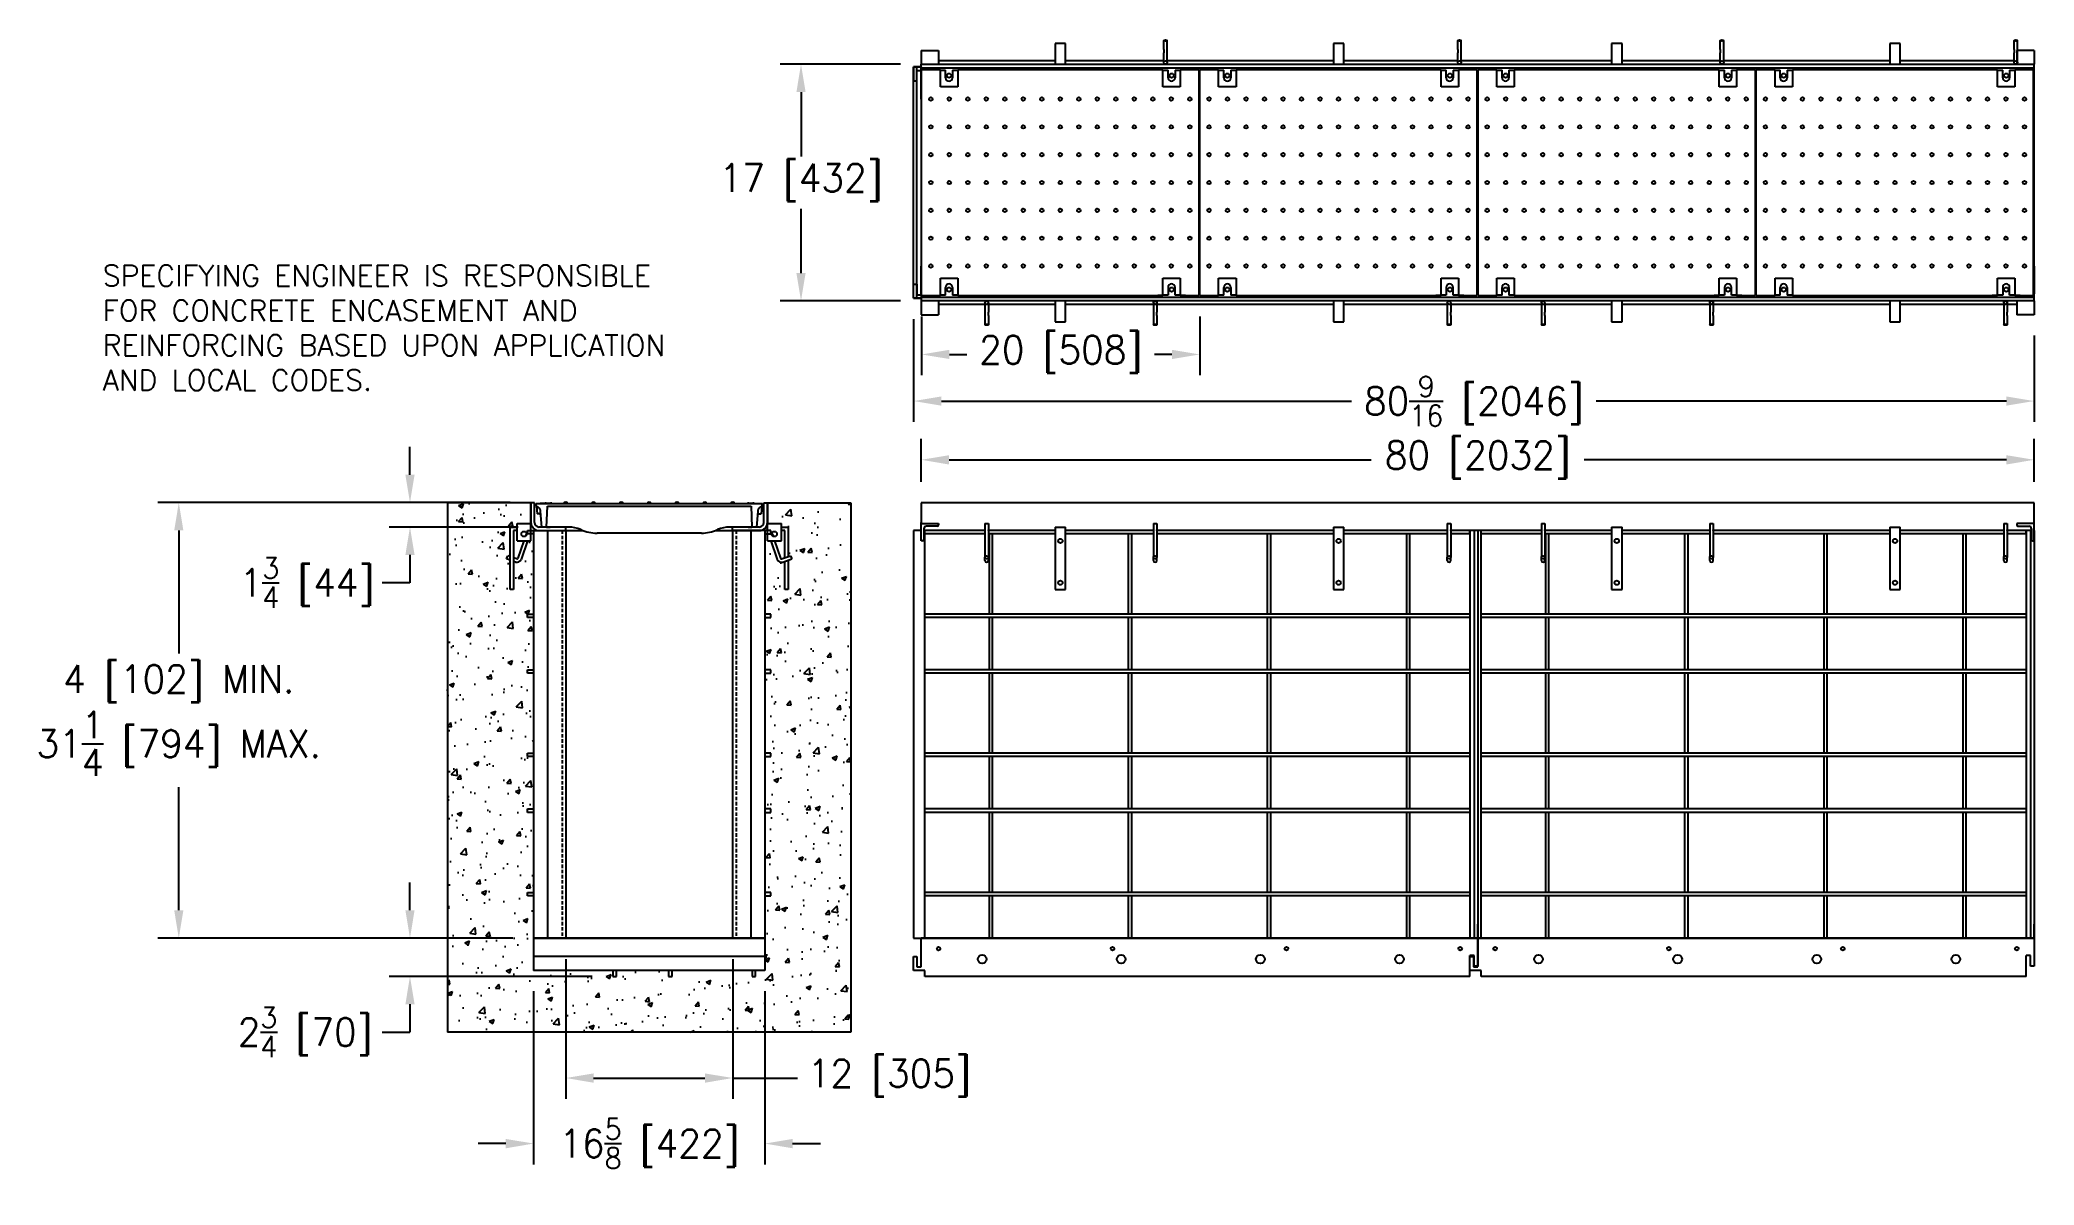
# Model space of a CAD drawing. Header units: inches. Extents: x 1 to 145, y 1 to 83.
import ezdxf

# ---------------------------------------------------------------- set-up
doc = ezdxf.new("R2010")
doc.units = ezdxf.units.IN
doc.header["$MEASUREMENT"] = 0
doc.linetypes.add('HIDDEN', pattern=[0.375, 0.25, -0.125])
for name, color, linetype in [('BASE', 132, 'Continuous'), ('FRAME', 5, 'Continuous'), ('SIDEWALL', 3, 'Continuous')]:
    doc.layers.add(name, color=color, linetype=linetype)
doc.layers.add('Grate', color=7, linetype='Continuous', lineweight=25)
doc.styles.add('Sales', font='romans.shx', dxfattribs={"width": 0.95})
doc.styles.add('ZURN', font='romans.shx')
doc.dimstyles.new('Sales Drawing', dxfattribs={"dimscale": 4, "dimtxt": 0.5, "dimasz": 0.5, "dimexe": 0.375, "dimexo": 0.375, "dimgap": 0.09, "dimtad": 0, "dimtih": 1, "dimtoh": 1, "dimdec": 4, "dimzin": 0, "dimdsep": 46, "dimlunit": 5, "dimtxsty": 'Sales', "dimcen": 0, "dimclrd": 256, "dimclre": 256, "dimclrt": 256, "dimadec": 0, "dimazin": 0, "dimtfac": 0.75, "dimtdec": 4, "dimtofl": 0, "dimtmove": 0, "dimatfit": 3, "dimfxl": 0, "dimtolj": 1, "dimtzin": 0, "dimlwd": -1, "dimlwe": -1, "dimarcsym": 0})

msp = doc.modelspace()

# ---------------------------------------------------------------- texts
at = {"color": 7, "insert": (5.89946, 66.94434), "char_height": 1.5, "attachment_point": 1, "style": 'ZURN'}
msp.add_mtext_dynamic_manual_height_columns('SPECIFYING ENGINEER IS RESPONSIBLE FOR CONCRETE ENCASEMENT AND REINFORCING BASED UPON APPLICATION AND LOCAL CODES.', width=46.0207605, gutter_width=0, heights=[10.21475], dxfattribs=at)

# ---------------------------------------------------------------- blocks, each defined once
blk = doc.blocks.new('*D3')
for p, q in [((35.19, 49.89), (9.87, 49.89)), ((11.37, 47.89), (11.37, 39.04)), ((11.37, 20.6), (11.37, 29.45)), ((35.38, 18.6), (9.87, 18.6))]:
    blk.add_line(p, q)
for points in [[(11.04, 47.89), (11.7, 47.89), (11.37, 49.89)], [(11.04, 20.6), (11.7, 20.6), (11.37, 18.6)]]:
    blk.add_solid(points)
at = {"layer": 'Defpoints', "color": 0}
for p in [(36.69, 49.89), (11.37, 18.6), (36.88, 18.6)]:
    blk.add_point(p, dxfattribs=at)
at = {"insert": (11.37, 34.24), "char_height": 2, "attachment_point": 5, "style": 'Sales'}
blk.add_mtext('\\A1;4 [102] MIN.\\P31{\\H0.9625x;\\S1/4;} [794] MAX.', dxfattribs=at)
blk = doc.blocks.new('*D4')
for p, q in [((27.99, 20.6), (27.99, 22.6)), ((35.38, 18.6), (26.49, 18.6)), ((41.08, 15.85), (26.49, 15.85)), ((27.99, 13.85), (27.99, 11.85)), ((25.99, 11.85), (27.99, 11.85))]:
    blk.add_line(p, q)
for points in [[(27.66, 20.6), (28.32, 20.6), (27.99, 18.6)], [(27.66, 13.85), (28.32, 13.85), (27.99, 15.85)]]:
    blk.add_solid(points)
at = {"layer": 'Defpoints', "color": 0}
for p in [(36.88, 18.6), (27.99, 15.85), (42.58, 15.85)]:
    blk.add_point(p, dxfattribs=at)
at = {"insert": (20.45, 11.85), "char_height": 2, "attachment_point": 5, "style": 'Sales'}
blk.add_mtext('\\A1;2{\\H0.750000x;\\S3/4;} [70]', dxfattribs=at)
blk = doc.blocks.new('*D5')
for p, q in [((39.19, 17.1), (39.19, 7.05)), ((51.19, 17.1), (51.19, 7.05)), ((41.19, 8.55), (49.19, 8.55)), ((51.19, 8.55), (55.85, 8.55))]:
    blk.add_line(p, q)
for points in [[(41.19, 8.88), (41.19, 8.21), (39.19, 8.55)], [(49.19, 8.88), (49.19, 8.21), (51.19, 8.55)]]:
    blk.add_solid(points)
at = {"layer": 'Defpoints', "color": 0}
for p in [(39.19, 18.6), (51.19, 18.6), (39.19, 8.55)]:
    blk.add_point(p, dxfattribs=at)
at = {"insert": (62.45, 8.55), "char_height": 2, "attachment_point": 5, "style": 'Sales'}
blk.add_mtext('\\A1;12 [305]', dxfattribs=at)
blk = doc.blocks.new('*D6')
for p, q in [((36.88, 14.79), (36.88, 2.34)), ((53.5, 14.79), (53.5, 2.34)), ((34.88, 3.84), (32.88, 3.84)), ((55.5, 3.84), (57.5, 3.84))]:
    blk.add_line(p, q)
for points in [[(34.88, 4.17), (34.88, 3.5), (36.88, 3.84)], [(55.5, 4.17), (55.5, 3.5), (53.5, 3.84)]]:
    blk.add_solid(points)
at = {"layer": 'Defpoints', "color": 0}
for p in [(36.88, 16.29), (53.5, 16.29), (36.88, 3.84)]:
    blk.add_point(p, dxfattribs=at)
at = {"insert": (45.2, 3.84), "char_height": 2, "attachment_point": 5, "style": 'Sales'}
blk.add_mtext('\\A1;16{\\H0.750000x;\\S5/8;} [422]', dxfattribs=at)
blk = doc.blocks.new('*D7')
for p, q in [((27.99, 51.89), (27.99, 53.89)), ((35.19, 49.89), (26.49, 49.89)), ((35.77, 48.14), (26.49, 48.14)), ((27.99, 46.14), (27.99, 44.14)), ((27.99, 44.14), (25.99, 44.14))]:
    blk.add_line(p, q)
for points in [[(27.66, 51.89), (28.32, 51.89), (27.99, 49.89)], [(27.66, 46.14), (28.32, 46.14), (27.99, 48.14)]]:
    blk.add_solid(points)
at = {"layer": 'Defpoints', "color": 0}
for p in [(36.69, 49.89), (27.99, 48.14), (37.27, 48.14)]:
    blk.add_point(p, dxfattribs=at)
at = {"insert": (20.59, 44.14), "char_height": 2, "attachment_point": 5, "style": 'Sales'}
blk.add_mtext('\\A1;1{\\H0.750000x;\\S3/4;} [44]', dxfattribs=at)
blk = doc.blocks.new('*D8')
for p, q in [((64.75, 51.39), (64.75, 54.47)), ((144.75, 51.39), (144.75, 54.47)), ((66.75, 52.97), (97.1, 52.97)), ((142.75, 52.97), (112.39, 52.97))]:
    blk.add_line(p, q)
for points in [[(66.75, 53.3), (66.75, 52.63), (64.75, 52.97)], [(142.75, 53.3), (142.75, 52.63), (144.75, 52.97)]]:
    blk.add_solid(points)
at = {"layer": 'Defpoints', "color": 0}
for p in [(144.75, 52.97), (64.75, 49.89), (144.75, 49.89)]:
    blk.add_point(p, dxfattribs=at)
at = {"insert": (104.75, 52.97), "char_height": 2, "attachment_point": 5, "style": 'Sales'}
blk.add_mtext('\\A1;80 [2032]', dxfattribs=at)
blk = doc.blocks.new('*D9')
for p, q in [((63.25, 81.39), (54.6, 81.39)), ((56.1, 79.39), (56.1, 74.77)), ((56.1, 66.39), (56.1, 71.01)), ((63.25, 64.39), (54.6, 64.39))]:
    blk.add_line(p, q)
for points in [[(55.77, 79.39), (56.43, 79.39), (56.1, 81.39)], [(55.77, 66.39), (56.43, 66.39), (56.1, 64.39)]]:
    blk.add_solid(points)
at = {"layer": 'Defpoints', "color": 0}
for p in [(56.1, 81.39), (64.75, 81.39), (64.75, 64.39)]:
    blk.add_point(p, dxfattribs=at)
at = {"insert": (56.1, 72.89), "char_height": 2, "attachment_point": 5, "style": 'Sales'}
blk.add_mtext('\\A1;17 [432]', dxfattribs=at)
blk = doc.blocks.new('*D10')
for p, q in [((64.77, 63.26), (64.77, 59.04)), ((84.77, 63.26), (84.77, 59.04)), ((66.77, 60.54), (68.03, 60.54)), ((82.77, 60.54), (81.51, 60.54))]:
    blk.add_line(p, q)
for points in [[(66.77, 60.87), (66.77, 60.21), (64.77, 60.54)], [(82.77, 60.87), (82.77, 60.21), (84.77, 60.54)]]:
    blk.add_solid(points)
at = {"layer": 'Defpoints', "color": 0}
for p in [(64.77, 64.76), (84.77, 64.76), (84.77, 60.54)]:
    blk.add_point(p, dxfattribs=at)
at = {"insert": (74.77, 60.54), "char_height": 2, "attachment_point": 5, "style": 'Sales'}
blk.add_mtext('\\A1;20 [508]', dxfattribs=at)
blk = doc.blocks.new('*D2')
for p, q in [((64.19, 63.08), (64.19, 55.69)), ((144.75, 61.89), (144.75, 55.69)), ((66.19, 57.19), (95.67, 57.19)), ((142.75, 57.19), (113.26, 57.19))]:
    blk.add_line(p, q)
for points in [[(66.19, 57.52), (66.19, 56.86), (64.19, 57.19)], [(142.75, 57.52), (142.75, 56.86), (144.75, 57.19)]]:
    blk.add_solid(points)
at = {"layer": 'Defpoints', "color": 0}
for p in [(64.19, 64.58), (144.75, 63.39), (64.19, 57.19)]:
    blk.add_point(p, dxfattribs=at)
at = {"insert": (104.47, 57.19), "char_height": 2, "attachment_point": 5, "style": 'Sales'}
blk.add_mtext('\\A1;80{\\H0.750000x;\\S9/16;} [2046]', dxfattribs=at)

# ---------------------------------------------------------------- dimensions: what is measured, and where the dimension line sits
at = {"color": 7}
for base, p1, p2, picture, middle in [((56.10082, 81.38914), (64.74639, 64.38914), (64.74639, 81.38914), '*D9', (56.10082, 72.88914)), ((27.99082, 48.13917), (36.68642, 49.88917), (37.27042, 48.13917), '*D7', (20.58678, 44.13917))]:
    dim = msp.add_linear_dim(base=base, p1=p1, p2=p2, angle=90, dimstyle='Sales Drawing', dxfattribs=at)
    dim.commit()
    dim.dimension.update_dxf_attribs({"geometry": picture, "text_midpoint": middle})
for base, p1, p2, picture, middle in [((64.18658, 57.18948), (144.74639, 63.38914), (64.18658, 64.57919), '*D2', (104.46649, 57.18948)), ((84.77139, 60.54097), (64.77139, 64.76414), (84.77139, 64.76414), '*D10', (74.77139, 60.54097)), ((144.74639, 52.9677), (64.74639, 49.88917), (144.74639, 49.88917), '*D8', (104.74639, 52.9677))]:
    dim = msp.add_linear_dim(base=base, p1=p1, p2=p2, dimstyle='Sales Drawing', dxfattribs=at)
    dim.commit()
    dim.dimension.update_dxf_attribs({"geometry": picture, "text_midpoint": middle})
dim = msp.add_linear_dim(base=(11.36946, 18.59517), p1=(36.68642, 49.88917), p2=(36.87647, 18.59517), angle=90, text='4 [102] MIN.\\P31{\\H0.9625x;\\S1/4;} [794] MAX.', dimstyle='Sales Drawing', dxfattribs=at)
dim.commit()
dim.dimension.update_dxf_attribs({"geometry": '*D3', "text_midpoint": (11.36946, 34.24217)})
dim = msp.add_linear_dim(base=(27.99082, 15.84517), p1=(36.87647, 18.59517), p2=(42.58342, 15.84517), angle=90, dimstyle='Sales Drawing', override={"dimtmove": 1}, dxfattribs=at)
dim.commit()
dim.dimension.update_dxf_attribs({"geometry": '*D4', "text_midpoint": (27.81591, 15.16083), "dimtype": 160})
for base, p1, p2, picture, middle in [((39.18647, 8.54738), (51.18638, 18.59517), (39.18647, 18.59517), '*D5', (62.44866, 8.54738)), ((36.87647, 3.83814), (53.49638, 16.28517), (36.87647, 16.28517), '*D6', (45.20316, 3.83814))]:
    dim = msp.add_linear_dim(base=base, p1=p1, p2=p2, dimstyle='Sales Drawing', dxfattribs=at)
    dim.commit()
    dim.dimension.update_dxf_attribs({"geometry": picture, "text_midpoint": middle, "dimtype": 160})

# ---------------------------------------------------------------- hatches: boundary and pattern name
h = msp.add_hatch()
h.set_pattern_fill('AR-CONC', scale=0.5, style=0)
h.set_pattern_definition([(50, (17.6, 9.045), (3.5863, -0.31376), [0.375, -4.125]), (355, (17.6, 9.045), (-0.69376, 3.76096), [0.3, -3.3]), (100.4514, (17.8988, 9.019), (2.89255, 3.4472), [0.3187, -3.5057]), (46.184, (17.6, 10.045), (5.3362, -0.8276), [0.5625, -6.1875]), (96.636, (18.0446, 9.976), (4.6733, 4.8706), [0.47805, -5.25856]), (351.184, (17.6, 10.045), (4.6733, 4.8706), [0.45, -4.95]), (21, (18.1, 9.795), (2.98454, -2.0131), [0.375, -4.125]), (326, (18.1, 9.795), (1.21658, 3.62575), [0.3, -3.3]), (71.4514, (18.3486, 9.6274), (4.20111, 1.61265), [0.3187, -3.5057]), (37.5, (17.5999, 9.0451), (0.0608, 1.66447), [0, -3.26, 0, -3.35, 0, -3.3125]), (7.5, (17.6, 9.0451), (1.31535, 1.97206), [0, -1.91, 0, -3.185, 0, -1.2625]), (327.5, (16.4849, 9.0451), (2.669112, -0.112774), [0, -1.25, 0, -3.9, 0, -5.175]), (317.5, (15.985, 9.045), (2.91593, 0.500525), [0, -1.625, 0, -2.59, 0, -3.675])])
h.paths.add_polyline_path([(36.87647, 27.63917), (36.43647, 27.63917), (36.43647, 27.88917), (36.87647, 27.88917), (36.87647, 31.63917), (36.43647, 31.63917), (36.43647, 31.88917), (36.87647, 31.88917), (36.87647, 37.63917), (36.43647, 37.63917), (36.43647, 37.88917), (36.87647, 37.88917), (36.87647, 41.63917), (36.43647, 41.63917), (36.43647, 41.88917), (36.87647, 41.88917), (36.87647, 47.63917), (36.68642, 47.63917), (36.68642, 47.13917), (36.43183, 47.13917), (35.98327, 45.81776, -0.414213562), (35.58691, 45.62229), (35.43642, 45.67338), (35.43642, 43.63917), (35.18642, 43.63917), (35.18642, 45.75824), (34.93589, 45.84328), (35.01625, 46.08002), (35.18642, 46.02225), (35.18642, 48.13917), (35.68642, 48.13917), (35.68642, 48.38917), (36.68642, 48.38917), (36.68642, 49.88917), (30.68642, 49.88917), (30.68642, 11.84517), (59.68642, 11.84517), (59.68642, 49.88917), (53.68642, 49.88917), (53.68642, 48.38917), (54.68642, 48.38917), (54.68642, 48.13917), (55.18642, 48.13917), (55.18642, 46.02225), (55.35659, 46.08002), (55.43695, 45.84328), (55.18642, 45.75824), (55.18642, 43.63917), (54.93642, 43.63917), (54.93642, 45.67338), (54.78594, 45.62229, -0.414213562), (54.38957, 45.81776), (53.94101, 47.13917), (53.68642, 47.13917), (53.68642, 47.63917), (53.49638, 47.63917), (53.49638, 41.88917), (53.93638, 41.88917), (53.93638, 41.63917), (53.49638, 41.63917), (53.49638, 37.88917), (53.93638, 37.88917), (53.93638, 37.63917), (53.49638, 37.63917), (53.49638, 31.88917), (53.93638, 31.88917), (53.93638, 31.63917), (53.49638, 31.63917), (53.49638, 27.88917), (53.93638, 27.88917), (53.93638, 27.63917), (53.49638, 27.63917), (53.49638, 21.88917), (53.93638, 21.88917), (53.93638, 21.63917), (53.49638, 21.63917), (53.49638, 18.59517), (53.49638, 16.28517), (52.83342, 16.28517), (52.83342, 15.84517), (52.58342, 15.84517), (52.58342, 16.28517), (46.83342, 16.28517), (46.83342, 15.84517), (46.58342, 15.84517), (46.58342, 16.28517), (42.83342, 16.28517), (42.83342, 15.84517), (42.58342, 15.84517), (42.58342, 16.28517), (36.87647, 16.28517), (36.87647, 18.59517), (36.87647, 21.63917), (36.43647, 21.63917), (36.43647, 21.88917), (36.87647, 21.88917)])

# ---------------------------------------------------------------- linework, layer by layer
at = {"color": 7}
for p, q in [((64.18658, 81.19909), (64.74639, 81.19909)), ((64.18658, 64.57919), (64.74639, 64.57919)), ((36.68642, 49.88917), (30.68642, 49.88917)), ((30.68642, 49.88917), (30.68642, 11.84517)), ((36.68642, 48.38917), (36.68642, 49.88917)), ((53.68642, 48.38917), (53.68642, 49.88917)), ((53.68642, 49.88917), (59.68642, 49.88917)), ((59.68642, 49.88917), (59.68642, 11.84517)), ((59.68642, 11.84517), (30.68642, 11.84517))]:
    msp.add_line(p, q, dxfattribs=at)
at = {"layer": 'BASE', "color": 7, "linetype": 'Continuous', "lineweight": 25}
for p, q in [((104.74639, 18.59517), (104.74639, 19.59516)), ((144.74639, 18.59517), (144.74639, 19.59516)), ((65.05783, 18.59517), (64.74658, 18.59517)), ((105.05783, 18.59517), (104.74658, 18.59517))]:
    msp.add_line(p, q, dxfattribs=at)
at = {"layer": 'FRAME', "color": 7}
for p, q in [((64.74639, 82.38914), (64.74639, 81.38914)), ((64.74639, 82.38914), (65.99639, 82.38914)), ((65.99639, 82.38914), (65.99639, 81.38914)), ((75.12139, 82.88914), (74.37139, 82.88914)), ((74.37139, 82.88914), (74.37139, 81.38914)), ((75.12139, 81.38914), (75.12139, 82.88914)), ((82.18139, 82.44847), (82.18139, 83.09948)), ((82.18139, 82.44847), (82.18139, 82.21065)), ((82.18139, 81.52409), (82.18139, 82.21065)), ((82.43139, 82.44847), (82.43139, 83.09948)), ((82.43139, 82.21065), (82.43139, 82.44847)), ((82.43139, 81.52409), (82.43139, 82.21065)), ((95.12139, 82.88914), (94.37139, 82.88914)), ((94.37139, 82.88914), (94.37139, 81.38914)), ((95.12139, 81.38914), (95.12139, 82.88914)), ((103.31139, 82.44847), (103.31139, 83.09948)), ((103.31139, 82.44847), (103.31139, 82.21065)), ((103.31139, 81.52409), (103.31139, 82.21065)), ((103.56139, 82.44847), (103.56139, 83.09948)), ((103.56139, 82.21065), (103.56139, 82.44847)), ((103.56139, 81.52409), (103.56139, 82.21065)), ((115.12139, 82.88914), (114.37139, 82.88914)), ((114.37139, 82.88914), (114.37139, 81.38914)), ((115.12139, 81.38914), (115.12139, 82.88914)), ((122.18139, 82.44847), (122.18139, 83.09948)), ((122.18139, 82.44847), (122.18139, 82.21065)), ((122.18139, 81.52409), (122.18139, 82.21065)), ((122.43139, 82.44847), (122.43139, 83.09948)), ((122.43139, 82.21065), (122.43139, 82.44847)), ((122.43139, 81.52409), (122.43139, 82.21065)), ((135.12139, 82.88914), (134.37139, 82.88914)), ((134.37139, 82.88914), (134.37139, 81.38914)), ((135.12139, 81.38914), (135.12139, 82.88914)), ((143.31139, 82.44847), (143.31139, 83.09948)), ((143.31139, 82.44847), (143.31139, 82.21065)), ((143.31139, 81.52409), (143.31139, 82.21065)), ((143.49639, 82.38914), (143.49639, 81.38914)), ((144.74639, 82.38914), (143.49639, 82.38914)), ((143.56139, 82.44847), (143.56139, 83.09948)), ((143.56139, 82.21065), (143.56139, 82.44847)), ((143.56139, 81.52409), (143.56139, 82.21065)), ((144.74639, 82.38914), (144.74639, 81.38914)), ((64.74639, 81.38914), (104.74639, 81.38914)), ((64.74639, 81.13914), (64.74639, 81.38914)), ((64.74639, 80.80514), (64.74639, 81.13914)), ((64.74639, 81.13914), (104.74639, 81.13914)), ((64.74639, 78.88914), (64.74639, 80.80514)), ((82.18139, 81.52409), (82.18139, 81.51414)), ((82.43139, 81.51414), (82.43139, 81.52409)), ((103.31139, 81.52409), (103.31139, 81.51414)), ((103.56139, 81.51414), (103.56139, 81.52409)), ((104.74639, 81.38914), (144.74639, 81.38914)), ((104.74639, 81.13914), (144.74639, 81.13914)), ((122.18139, 81.52409), (122.18139, 81.51414)), ((122.43139, 81.51414), (122.43139, 81.52409)), ((143.31139, 81.52409), (143.31139, 81.51414)), ((143.56139, 81.51414), (143.56139, 81.52409)), ((144.74639, 78.88914), (144.74639, 81.38914)), ((64.74639, 66.88914), (64.74639, 64.97314)), ((144.74639, 64.38914), (144.74639, 66.88914)), ((64.74639, 64.97314), (64.74639, 64.63914)), ((64.74639, 64.63914), (64.74639, 64.38914)), ((144.74639, 64.63914), (64.74639, 64.63914)), ((104.74639, 64.38914), (64.74639, 64.38914)), ((64.74639, 64.38914), (64.74639, 63.38914)), ((64.74639, 63.38914), (65.99639, 63.38914)), ((65.99639, 64.38914), (65.99639, 63.38914)), ((69.32139, 64.26414), (69.32139, 64.25419)), ((69.32139, 64.25419), (69.32139, 63.56762)), ((69.32139, 63.56762), (69.32139, 63.3298)), ((69.32139, 63.3298), (69.32139, 62.67879)), ((69.57139, 64.25419), (69.57139, 64.26414)), ((69.57139, 64.25419), (69.57139, 63.56762)), ((69.57139, 63.3298), (69.57139, 63.56762)), ((69.57139, 63.3298), (69.57139, 62.67879)), ((74.37139, 64.38914), (74.37139, 62.88914)), ((75.12139, 62.88914), (75.12139, 64.38914)), ((81.43139, 64.26414), (81.43139, 64.25419)), ((81.43139, 64.25419), (81.43139, 63.56762)), ((81.43139, 63.56762), (81.43139, 63.3298)), ((81.43139, 63.3298), (81.43139, 62.67879)), ((81.68139, 64.25419), (81.68139, 64.26414)), ((81.68139, 64.25419), (81.68139, 63.56762)), ((81.68139, 63.3298), (81.68139, 63.56762)), ((81.68139, 63.3298), (81.68139, 62.67879)), ((94.37139, 64.38914), (94.37139, 62.88914)), ((95.12139, 62.88914), (95.12139, 64.38914)), ((102.56139, 64.26414), (102.56139, 64.25419)), ((102.56139, 64.25419), (102.56139, 63.56762)), ((102.56139, 63.56762), (102.56139, 63.3298)), ((102.56139, 63.3298), (102.56139, 62.67879)), ((102.81139, 64.25419), (102.81139, 64.26414)), ((102.81139, 64.25419), (102.81139, 63.56762)), ((102.81139, 63.3298), (102.81139, 63.56762)), ((102.81139, 63.3298), (102.81139, 62.67879)), ((144.74639, 64.38914), (104.74639, 64.38914)), ((109.32139, 64.26414), (109.32139, 64.25419)), ((109.32139, 64.25419), (109.32139, 63.56762)), ((109.32139, 63.56762), (109.32139, 63.3298)), ((109.32139, 63.3298), (109.32139, 62.67879)), ((109.57139, 64.25419), (109.57139, 64.26414)), ((109.57139, 64.25419), (109.57139, 63.56762)), ((109.57139, 63.3298), (109.57139, 63.56762)), ((109.57139, 63.3298), (109.57139, 62.67879)), ((114.37139, 64.38914), (114.37139, 62.88914)), ((115.12139, 62.88914), (115.12139, 64.38914)), ((121.43139, 64.26414), (121.43139, 64.25419)), ((121.43139, 64.25419), (121.43139, 63.56762)), ((121.43139, 63.56762), (121.43139, 63.3298)), ((121.43139, 63.3298), (121.43139, 62.67879)), ((121.68139, 64.25419), (121.68139, 64.26414)), ((121.68139, 64.25419), (121.68139, 63.56762)), ((121.68139, 63.3298), (121.68139, 63.56762)), ((121.68139, 63.3298), (121.68139, 62.67879)), ((134.37139, 64.38914), (134.37139, 62.88914)), ((135.12139, 62.88914), (135.12139, 64.38914)), ((142.56139, 64.26414), (142.56139, 64.25419)), ((142.56139, 64.25419), (142.56139, 63.56762)), ((142.56139, 63.56762), (142.56139, 63.3298)), ((142.56139, 63.3298), (142.56139, 62.67879)), ((142.81139, 64.25419), (142.81139, 64.26414)), ((142.81139, 64.25419), (142.81139, 63.56762)), ((142.81139, 63.3298), (142.81139, 63.56762)), ((142.81139, 63.3298), (142.81139, 62.67879)), ((143.49639, 64.38914), (143.49639, 63.38914)), ((144.74639, 63.38914), (143.49639, 63.38914)), ((144.74639, 64.38914), (144.74639, 63.38914)), ((74.37139, 62.88914), (75.12139, 62.88914)), ((94.37139, 62.88914), (95.12139, 62.88914)), ((114.37139, 62.88914), (115.12139, 62.88914)), ((134.37139, 62.88914), (135.12139, 62.88914)), ((36.93642, 49.88917), (36.68642, 49.88917)), ((36.68642, 49.88917), (36.68642, 48.47317)), ((36.93642, 48.47317), (36.93642, 49.88917)), ((53.43642, 48.47317), (53.43642, 49.88917)), ((53.43642, 49.88917), (53.68642, 49.88917)), ((53.68642, 49.88917), (53.68642, 48.47317)), ((104.74639, 49.88917), (64.74639, 49.88917)), ((64.74639, 49.88917), (64.74639, 48.47317)), ((144.74639, 49.88917), (104.74639, 49.88917)), ((144.74639, 47.88917), (144.74639, 49.88917)), ((35.18642, 43.63917), (35.18642, 48.13917)), ((35.18642, 48.13917), (35.68642, 48.13917)), ((35.68642, 47.88917), (35.43642, 47.88917)), ((35.43642, 47.88917), (35.43642, 43.63917)), ((35.68642, 48.38917), (36.68642, 48.38917)), ((35.68642, 47.13917), (35.68642, 48.38917)), ((36.36088, 47.70789), (36.28299, 47.47845)), ((36.68642, 47.13917), (36.68642, 48.38917)), ((39.40262, 48.13917), (37.27042, 48.13917)), ((37.27042, 47.88917), (40.42513, 47.88917)), ((39.18642, 47.88917), (39.18642, 48.13917)), ((49.94772, 47.88917), (53.10242, 47.88917)), ((53.10242, 48.13917), (50.97022, 48.13917)), ((51.18642, 47.88917), (51.18642, 48.13917)), ((53.68642, 48.38917), (54.68642, 48.38917)), ((53.68642, 47.13917), (53.68642, 48.38917)), ((54.01197, 47.70789), (54.08986, 47.47845)), ((54.68642, 47.13917), (54.68642, 48.38917)), ((54.68642, 48.13917), (55.18642, 48.13917)), ((54.93642, 47.88917), (54.68642, 47.88917)), ((54.93642, 45.93739), (54.93642, 47.88917)), ((55.18642, 48.13917), (55.18642, 46.02225)), ((64.74639, 48.38917), (64.74639, 48.47317)), ((64.74639, 47.13917), (64.74639, 48.38917)), ((64.74639, 48.38917), (65.99639, 48.38917)), ((64.93389, 48.01167), (64.93389, 47.22917)), ((69.32139, 47.88917), (64.93389, 47.88917)), ((65.90639, 48.20167), (65.12389, 48.20167)), ((65.99639, 48.38917), (65.99639, 48.29167)), ((69.32139, 48.38917), (69.57139, 48.38917)), ((69.32139, 48.38917), (69.32139, 47.94076)), ((69.32139, 47.94076), (69.32139, 47.88049)), ((69.32139, 47.88049), (69.32139, 45.96165)), ((69.57139, 48.38917), (69.57139, 47.94076)), ((69.57139, 47.88049), (69.57139, 47.94076)), ((74.37139, 47.88917), (69.57139, 47.88917)), ((69.57139, 47.88049), (69.57139, 45.96165)), ((74.37139, 48.13917), (75.12139, 48.13917)), ((74.37139, 48.13917), (74.37139, 43.63917)), ((75.12139, 43.63917), (75.12139, 48.13917)), ((81.43139, 47.88917), (75.12139, 47.88917)), ((81.43139, 48.38917), (81.68139, 48.38917)), ((81.43139, 48.38917), (81.43139, 47.94076)), ((81.43139, 47.94076), (81.43139, 47.88049)), ((81.43139, 47.88049), (81.43139, 45.96165)), ((81.68139, 48.38917), (81.68139, 47.94076)), ((81.68139, 47.88049), (81.68139, 47.94076)), ((94.37139, 47.88917), (81.68139, 47.88917)), ((81.68139, 47.88049), (81.68139, 45.96165)), ((94.37139, 48.13917), (95.12139, 48.13917)), ((94.37139, 48.13917), (94.37139, 43.63917)), ((95.12139, 43.63917), (95.12139, 48.13917)), ((102.56139, 47.88917), (95.12139, 47.88917)), ((102.56139, 48.38917), (102.81139, 48.38917)), ((102.56139, 48.38917), (102.56139, 47.94076)), ((102.56139, 47.94076), (102.56139, 47.88049)), ((102.56139, 47.88049), (102.56139, 45.96165)), ((102.81139, 48.38917), (102.81139, 47.94076)), ((102.81139, 47.88049), (102.81139, 47.94076)), ((102.81139, 47.88917), (102.81139, 45.96165)), ((109.32139, 47.88917), (102.81139, 47.88917)), ((109.32139, 48.38917), (109.57139, 48.38917)), ((109.32139, 48.38917), (109.32139, 47.94076)), ((109.32139, 47.94076), (109.32139, 47.88049)), ((109.32139, 47.88049), (109.32139, 45.96165)), ((109.57139, 48.38917), (109.57139, 47.94076)), ((109.57139, 47.88049), (109.57139, 47.94076)), ((114.37139, 47.88917), (109.57139, 47.88917)), ((109.57139, 47.88049), (109.57139, 45.96165)), ((114.37139, 48.13917), (115.12139, 48.13917)), ((114.37139, 48.13917), (114.37139, 43.63917)), ((115.12139, 43.63917), (115.12139, 48.13917)), ((121.43139, 47.88917), (115.12139, 47.88917)), ((121.43139, 48.38917), (121.68139, 48.38917)), ((121.43139, 48.38917), (121.43139, 47.94076)), ((121.43139, 47.94076), (121.43139, 47.88049)), ((121.43139, 47.88049), (121.43139, 45.96165)), ((121.68139, 48.38917), (121.68139, 47.94076)), ((121.68139, 47.88049), (121.68139, 47.94076)), ((134.37139, 47.88917), (121.68139, 47.88917)), ((121.68139, 47.88049), (121.68139, 45.96165)), ((134.37139, 48.13917), (135.12139, 48.13917)), ((134.37139, 48.13917), (134.37139, 43.63917)), ((135.12139, 43.63917), (135.12139, 48.13917)), ((142.56139, 47.88917), (135.12139, 47.88917)), ((142.56139, 48.38917), (142.81139, 48.38917)), ((142.56139, 48.38917), (142.56139, 47.94076)), ((142.56139, 47.94076), (142.56139, 47.88049)), ((142.56139, 47.88049), (142.56139, 45.96165)), ((142.81139, 48.38917), (142.81139, 47.94076)), ((142.81139, 47.88049), (142.81139, 47.94076)), ((144.55889, 47.88917), (142.81139, 47.88917)), ((142.81139, 47.88049), (142.81139, 45.96165)), ((144.74639, 48.38917), (143.49639, 48.38917)), ((143.49639, 48.38917), (143.49639, 48.29167)), ((143.58639, 48.20167), (144.36889, 48.20167)), ((144.55889, 48.01167), (144.55889, 47.22917)), ((144.74639, 48.38917), (144.74639, 48.47317)), ((144.74639, 47.13917), (144.74639, 48.38917)), ((34.93589, 45.84328), (35.01625, 46.08002)), ((35.18642, 46.02225), (35.01625, 46.08002)), ((35.66727, 45.85903), (35.43642, 45.93739)), ((35.68642, 47.13917), (36.68642, 47.13917)), ((36.16782, 47.13917), (35.74654, 45.89812)), ((36.43183, 47.13917), (35.98327, 45.81776)), ((53.68642, 47.13917), (54.68642, 47.13917)), ((53.94101, 47.13917), (54.38957, 45.81776)), ((54.20503, 47.13917), (54.6263, 45.89812)), ((54.70558, 45.85903), (55.35659, 46.08002)), ((55.35659, 46.08002), (55.43695, 45.84328)), ((64.84389, 47.13917), (64.74639, 47.13917)), ((69.32139, 45.74066), (69.32139, 45.96165)), ((69.57139, 45.74066), (69.57139, 45.96165)), ((81.43139, 45.74066), (81.43139, 45.96165)), ((81.68139, 45.74066), (81.68139, 45.96165)), ((102.56139, 45.74066), (102.56139, 45.96165)), ((102.81139, 45.74066), (102.81139, 45.96165)), ((109.32139, 45.74066), (109.32139, 45.96165)), ((109.57139, 45.74066), (109.57139, 45.96165)), ((121.43139, 45.74066), (121.43139, 45.96165)), ((121.68139, 45.74066), (121.68139, 45.96165)), ((142.56139, 45.74066), (142.56139, 45.96165)), ((142.81139, 45.74066), (142.81139, 45.96165)), ((144.64889, 47.13917), (144.74639, 47.13917)), ((35.18642, 45.75824), (34.93589, 45.84328)), ((35.58691, 45.62229), (35.43642, 45.67338)), ((54.78594, 45.62229), (55.43695, 45.84328)), ((54.93642, 43.63917), (54.93642, 45.67338)), ((55.18642, 45.75824), (55.18642, 43.63917)), ((69.32139, 45.74066), (69.32139, 45.73071)), ((69.57139, 45.73071), (69.57139, 45.74066)), ((81.43139, 45.74066), (81.43139, 45.73071)), ((81.68139, 45.73071), (81.68139, 45.74066)), ((102.56139, 45.74066), (102.56139, 45.73071)), ((102.81139, 45.73071), (102.81139, 45.74066)), ((109.32139, 45.74066), (109.32139, 45.73071)), ((109.57139, 45.73071), (109.57139, 45.74066)), ((121.43139, 45.74066), (121.43139, 45.73071)), ((121.68139, 45.73071), (121.68139, 45.74066)), ((142.56139, 45.74066), (142.56139, 45.73071)), ((142.81139, 45.73071), (142.81139, 45.74066)), ((35.43642, 43.63917), (35.18642, 43.63917)), ((55.18642, 43.63917), (54.93642, 43.63917)), ((74.37139, 43.63917), (75.12139, 43.63917)), ((94.37139, 43.63917), (95.12139, 43.63917)), ((114.37139, 43.63917), (115.12139, 43.63917)), ((134.37139, 43.63917), (135.12139, 43.63917))]:
    msp.add_line(p, q, dxfattribs=at)
for centre, radius in [((66.74639, 80.57914), 0.1535), ((82.30639, 81.51414), 0.125), ((82.74639, 80.57914), 0.1535), ((86.74639, 80.57914), 0.1535), ((102.74639, 80.57914), 0.1535), ((103.43639, 81.51414), 0.125), ((106.74639, 80.57914), 0.1535), ((122.30639, 81.51414), 0.125), ((122.74639, 80.57914), 0.1535), ((126.74639, 80.57914), 0.1535), ((142.74639, 80.57914), 0.1535), ((143.43639, 81.51414), 0.125), ((66.74639, 65.19914), 0.1535), ((82.74639, 65.19914), 0.1535), ((86.74639, 65.19914), 0.1535), ((102.74639, 65.19914), 0.1535), ((106.74639, 65.19914), 0.1535), ((122.74639, 65.19914), 0.1535), ((126.74639, 65.19914), 0.1535), ((142.74639, 65.19914), 0.1535), ((69.44639, 64.26414), 0.125), ((81.55639, 64.26414), 0.125), ((102.68639, 64.26414), 0.125), ((109.44639, 64.26414), 0.125), ((121.55639, 64.26414), 0.125), ((142.68639, 64.26414), 0.125), ((36.18642, 47.63917), 0.1875), ((54.18642, 47.63917), 0.1875), ((74.74639, 47.13917), 0.15625), ((94.74639, 47.13917), 0.15625), ((114.74639, 47.13917), 0.15625), ((134.74639, 47.13917), 0.15625), ((74.74639, 44.13917), 0.15625), ((94.74639, 44.13917), 0.15625), ((114.74639, 44.13917), 0.15625), ((134.74639, 44.13917), 0.15625)]:
    msp.add_circle(centre, radius, dxfattribs=at)
for centre, radius, start, end in [((37.27042, 48.47317), 0.584, 180, 270), ((37.27042, 48.47317), 0.334, 180, 270), ((53.10242, 48.47317), 0.334, 270, 0), ((53.10242, 48.47317), 0.584, 270, 0), ((65.12389, 48.01167), 0.19, 90, 180), ((65.90639, 48.29167), 0.09, 270, 0), ((143.58639, 48.29167), 0.09, 180, 270), ((144.36889, 48.01167), 0.19, 0, 90), ((35.68736, 45.91821), 0.0625, 251.25, 341.25), ((54.68549, 45.91821), 0.0625, 198.75, 288.75), ((64.84389, 47.22917), 0.09, 270, 0), ((144.64889, 47.22917), 0.09, 180, 270), ((35.68736, 45.91821), 0.3125, 251.25, 341.25), ((54.68549, 45.91821), 0.3125, 198.75, 288.75), ((69.44639, 45.73071), 0.125, 180, 0), ((81.55639, 45.73071), 0.125, 180, 0), ((102.68639, 45.73071), 0.125, 180, 0), ((109.44639, 45.73071), 0.125, 180, 0), ((121.55639, 45.73071), 0.125, 180, 0), ((142.68639, 45.73071), 0.125, 180, 0)]:
    msp.add_arc(centre, radius, start, end, dxfattribs=at)
for centre, major_axis, ratio in [((82.30639, 83.09948), (0.125, 0), 0.321439465), ((103.43639, 83.09948), (0.125, 0), 0.321439465), ((122.30639, 83.09948), (0.125, 0), 0.321439465), ((143.43639, 83.09948), (0.125, 0), 0.321439465), ((69.44639, 62.67879), (-0.125, 0), 0.321439465), ((81.55639, 62.67879), (-0.125, 0), 0.321439465), ((102.68639, 62.67879), (-0.125, 0), 0.321439465), ((109.44639, 62.67879), (-0.125, 0), 0.321439465), ((121.55639, 62.67879), (-0.125, 0), 0.321439465), ((142.68639, 62.67879), (-0.125, 0), 0.321439465), ((69.44639, 45.96165), (-0.125, 0), 0.946930129), ((81.55639, 45.96165), (-0.125, 0), 0.946930129), ((102.68639, 45.96165), (-0.125, 0), 0.946930129), ((109.44639, 45.96165), (-0.125, 0), 0.946930129), ((121.55639, 45.96165), (-0.125, 0), 0.946930129), ((142.68639, 45.96165), (-0.125, 0), 0.946930129)]:
    msp.add_ellipse(centre, major_axis=major_axis, ratio=ratio, dxfattribs=at)
at = {"layer": 'Grate', "color": 7}
for p, q in [((64.18658, 64.57919), (64.18658, 81.19909)), ((64.43658, 64.57919), (64.43658, 81.19909)), ((64.74658, 81.19909), (64.74658, 64.57919)), ((144.74658, 64.57919), (144.74658, 81.19909)), ((37.06128, 49.82667), (37.06142, 49.82667)), ((37.06128, 49.63917), (37.06128, 49.82667)), ((37.06142, 49.63917), (37.06128, 49.63917)), ((37.06142, 49.63917), (37.06142, 49.82667)), ((37.06142, 49.82667), (53.31142, 49.82667)), ((37.06142, 49.63917), (37.12767, 49.63917)), ((37.07768, 49.63917), (37.1269, 49.07667)), ((37.31128, 49.07667), (37.1269, 49.07667)), ((37.31128, 49.07667), (37.39468, 49.07667)), ((37.35922, 49.84667), (37.5416, 49.84667)), ((37.35922, 49.82667), (37.35922, 49.84667)), ((37.46024, 48.13917), (37.38161, 49.26361)), ((37.5416, 49.84667), (37.69647, 49.84667)), ((37.79022, 49.84667), (37.69647, 49.84667)), ((37.69647, 49.84667), (37.69647, 49.82667)), ((37.79022, 49.84667), (37.79022, 49.82667)), ((37.81249, 48.13917), (37.86488, 49.63917)), ((37.81394, 49.84667), (37.81784, 49.84667)), ((37.81395, 49.84667), (37.81395, 49.82667)), ((37.81784, 49.84667), (38.05784, 49.84667)), ((37.81784, 49.84667), (37.81784, 49.82667)), ((37.86488, 49.63917), (52.50797, 49.63917)), ((38.05784, 49.84667), (38.05784, 49.82667)), ((38.18195, 49.84667), (38.08883, 49.84667)), ((38.08883, 49.84667), (38.08883, 49.82667)), ((38.18195, 49.84667), (38.18195, 49.82667)), ((39.18142, 49.91667), (39.19142, 49.91667)), ((41.18142, 49.91667), (41.19142, 49.91667)), ((43.18142, 49.91667), (43.19142, 49.91667)), ((45.18142, 49.91667), (45.19142, 49.91667)), ((47.18142, 49.91667), (47.19142, 49.91667)), ((49.18142, 49.91667), (49.19142, 49.91667)), ((51.18142, 49.91667), (51.19142, 49.91667)), ((52.3599, 49.84667), (52.2623, 49.84667)), ((52.2623, 49.84667), (52.2623, 49.82667)), ((52.3599, 49.84667), (52.3599, 49.82667)), ((52.37728, 49.84667), (52.37728, 49.82667)), ((52.37728, 49.84667), (52.43362, 49.84667)), ((52.43362, 49.84667), (52.43362, 49.82667)), ((52.43362, 49.84667), (52.56415, 49.84667)), ((52.50797, 49.63917), (52.56035, 48.13917)), ((52.56415, 49.84667), (52.56415, 49.82667)), ((52.56415, 49.84667), (52.61728, 49.84667)), ((52.61728, 49.84667), (52.61728, 49.82667)), ((52.61729, 49.84667), (52.62117, 49.84667)), ((52.62117, 49.84667), (52.62117, 49.82667)), ((52.6355, 49.84667), (52.6355, 49.82667)), ((52.7443, 49.84667), (52.6355, 49.84667)), ((52.7443, 49.84667), (52.7443, 49.82667)), ((52.99124, 49.26361), (52.91261, 48.13917)), ((53.06142, 49.07667), (52.97817, 49.07667)), ((53.06142, 49.07667), (53.24581, 49.07667)), ((53.24518, 49.63917), (53.31142, 49.63917)), ((53.29502, 49.63917), (53.24581, 49.07667)), ((53.31142, 49.63917), (53.31142, 49.82667)), ((37.81249, 48.13917), (37.46024, 48.13917)), ((37.81249, 48.13917), (38.06234, 48.13917)), ((39.40262, 48.13917), (38.06234, 48.13917)), ((48.93642, 47.70167), (41.43642, 47.70167)), ((52.3105, 48.13917), (50.97022, 48.13917)), ((52.3105, 48.13917), (52.56035, 48.13917)), ((52.91261, 48.13917), (52.56035, 48.13917))]:
    msp.add_line(p, q, dxfattribs=at)
at = {"layer": 'Grate'}
for p, q in [((64.77139, 81.01414), (66.12139, 81.01414)), ((64.77139, 64.76414), (64.77139, 81.01414)), ((66.12139, 79.76414), (66.12139, 81.01414)), ((66.12139, 80.97039), (66.49639, 80.97039)), ((66.49639, 80.42414), (66.49639, 80.97039)), ((66.99639, 80.97039), (67.37139, 80.97039)), ((66.99639, 80.97039), (66.99639, 80.42414)), ((67.37139, 81.01414), (82.11139, 81.01414)), ((67.37139, 81.01414), (67.37139, 79.76414)), ((82.11139, 79.76414), (82.11139, 81.01414)), ((82.11139, 80.97039), (82.48639, 80.97039)), ((82.48639, 80.42414), (82.48639, 80.97039)), ((82.98639, 80.97039), (83.36139, 80.97039)), ((82.98639, 80.97039), (82.98639, 80.42414)), ((83.36139, 81.01414), (83.36139, 79.76414)), ((83.36139, 81.01414), (84.71139, 81.01414)), ((84.71139, 64.76414), (84.71139, 81.01414)), ((84.77139, 81.01414), (86.12139, 81.01414)), ((84.77139, 64.76414), (84.77139, 81.01414)), ((86.12139, 79.76414), (86.12139, 81.01414)), ((86.12139, 80.97039), (86.49639, 80.97039)), ((86.49639, 80.42414), (86.49639, 80.97039)), ((86.99639, 80.97039), (87.37139, 80.97039)), ((86.99639, 80.97039), (86.99639, 80.42414)), ((87.37139, 81.01414), (102.11139, 81.01414)), ((87.37139, 81.01414), (87.37139, 79.76414)), ((102.11139, 79.76414), (102.11139, 81.01414)), ((102.11139, 80.97039), (102.48639, 80.97039)), ((102.48639, 80.42414), (102.48639, 80.97039)), ((102.98639, 80.97039), (103.36139, 80.97039)), ((102.98639, 80.97039), (102.98639, 80.42414)), ((103.36139, 81.01414), (103.36139, 79.76414)), ((103.36139, 81.01414), (104.71139, 81.01414)), ((104.71139, 64.76414), (104.71139, 81.01414)), ((104.77139, 81.01414), (106.12139, 81.01414)), ((104.77139, 64.76414), (104.77139, 81.01414)), ((106.12139, 79.76414), (106.12139, 81.01414)), ((106.12139, 80.97039), (106.49639, 80.97039)), ((106.49639, 80.42414), (106.49639, 80.97039)), ((106.99639, 80.97039), (107.37139, 80.97039)), ((106.99639, 80.97039), (106.99639, 80.42414)), ((107.37139, 81.01414), (122.11139, 81.01414)), ((107.37139, 81.01414), (107.37139, 79.76414)), ((122.11139, 79.76414), (122.11139, 81.01414)), ((122.11139, 80.97039), (122.48639, 80.97039)), ((122.48639, 80.42414), (122.48639, 80.97039)), ((122.98639, 80.97039), (123.36139, 80.97039)), ((122.98639, 80.97039), (122.98639, 80.42414)), ((123.36139, 81.01414), (123.36139, 79.76414)), ((123.36139, 81.01414), (124.71139, 81.01414)), ((124.71139, 64.76414), (124.71139, 81.01414)), ((124.77139, 81.01414), (126.12139, 81.01414)), ((124.77139, 64.76414), (124.77139, 81.01414)), ((126.12139, 79.76414), (126.12139, 81.01414)), ((126.12139, 80.97039), (126.49639, 80.97039)), ((126.49639, 80.42414), (126.49639, 80.97039)), ((126.99639, 80.97039), (127.37139, 80.97039)), ((126.99639, 80.97039), (126.99639, 80.42414)), ((127.37139, 81.01414), (142.11139, 81.01414)), ((127.37139, 81.01414), (127.37139, 79.76414)), ((142.11139, 79.76414), (142.11139, 81.01414)), ((142.11139, 80.97039), (142.48639, 80.97039)), ((142.48639, 80.42414), (142.48639, 80.97039)), ((142.98639, 80.97039), (143.36139, 80.97039)), ((142.98639, 80.97039), (142.98639, 80.42414)), ((143.36139, 81.01414), (143.36139, 79.76414)), ((143.36139, 81.01414), (144.71139, 81.01414)), ((144.71139, 64.76414), (144.71139, 81.01414)), ((67.37139, 79.76414), (66.12139, 79.76414)), ((83.36139, 79.76414), (82.11139, 79.76414)), ((87.37139, 79.76414), (86.12139, 79.76414)), ((103.36139, 79.76414), (102.11139, 79.76414)), ((107.37139, 79.76414), (106.12139, 79.76414)), ((123.36139, 79.76414), (122.11139, 79.76414)), ((127.37139, 79.76414), (126.12139, 79.76414)), ((143.36139, 79.76414), (142.11139, 79.76414)), ((66.12139, 64.76399), (66.12139, 66.01399)), ((66.12139, 66.01399), (67.37139, 66.01399)), ((67.37139, 66.01399), (67.37139, 64.76399)), ((82.11139, 64.76399), (82.11139, 66.01399)), ((82.11139, 66.01399), (83.36139, 66.01399)), ((83.36139, 66.01399), (83.36139, 64.76399)), ((86.12139, 64.76399), (86.12139, 66.01399)), ((86.12139, 66.01399), (87.37139, 66.01399)), ((87.37139, 66.01399), (87.37139, 64.76399)), ((102.11139, 64.76399), (102.11139, 66.01399)), ((102.11139, 66.01399), (103.36139, 66.01399)), ((103.36139, 66.01399), (103.36139, 64.76399)), ((106.12139, 64.76399), (106.12139, 66.01399)), ((106.12139, 66.01399), (107.37139, 66.01399)), ((107.37139, 66.01399), (107.37139, 64.76399)), ((122.11139, 64.76399), (122.11139, 66.01399)), ((122.11139, 66.01399), (123.36139, 66.01399)), ((123.36139, 66.01399), (123.36139, 64.76399)), ((126.12139, 64.76399), (126.12139, 66.01399)), ((126.12139, 66.01399), (127.37139, 66.01399)), ((127.37139, 66.01399), (127.37139, 64.76399)), ((142.11139, 64.76399), (142.11139, 66.01399)), ((142.11139, 66.01399), (143.36139, 66.01399)), ((143.36139, 66.01399), (143.36139, 64.76399)), ((64.77139, 64.76414), (65.73291, 64.76414)), ((65.74139, 64.76399), (66.12139, 64.76399)), ((66.49639, 64.80774), (66.12139, 64.80774)), ((66.49639, 64.80774), (66.49639, 65.35399)), ((66.99639, 65.35399), (66.99639, 64.80774)), ((67.37139, 64.80774), (66.99639, 64.80774)), ((67.37139, 64.76399), (67.74139, 64.76399)), ((67.74987, 64.76414), (81.73291, 64.76414)), ((82.11139, 64.76399), (81.74139, 64.76399)), ((82.48639, 64.80774), (82.11139, 64.80774)), ((82.48639, 65.35399), (82.48639, 64.80774)), ((82.98639, 64.80774), (82.98639, 65.35399)), ((83.36139, 64.80774), (82.98639, 64.80774)), ((83.74139, 64.76399), (83.36139, 64.76399)), ((83.74987, 64.76414), (84.71139, 64.76414)), ((84.77139, 64.76414), (85.73291, 64.76414)), ((85.74139, 64.76399), (86.12139, 64.76399)), ((86.49639, 64.80774), (86.12139, 64.80774)), ((86.49639, 64.80774), (86.49639, 65.35399)), ((86.99639, 65.35399), (86.99639, 64.80774)), ((87.37139, 64.80774), (86.99639, 64.80774)), ((87.37139, 64.76399), (87.74139, 64.76399)), ((87.74987, 64.76414), (101.73291, 64.76414)), ((102.11139, 64.76399), (101.74139, 64.76399)), ((102.48639, 64.80774), (102.11139, 64.80774)), ((102.48639, 65.35399), (102.48639, 64.80774)), ((102.98639, 64.80774), (102.98639, 65.35399)), ((103.36139, 64.80774), (102.98639, 64.80774)), ((103.74139, 64.76399), (103.36139, 64.76399)), ((103.74987, 64.76414), (104.71139, 64.76414)), ((104.77139, 64.76414), (105.73291, 64.76414)), ((105.74139, 64.76399), (106.12139, 64.76399)), ((106.49639, 64.80774), (106.12139, 64.80774)), ((106.49639, 64.80774), (106.49639, 65.35399)), ((106.99639, 65.35399), (106.99639, 64.80774)), ((107.37139, 64.80774), (106.99639, 64.80774)), ((107.37139, 64.76399), (107.74139, 64.76399)), ((107.74987, 64.76414), (121.73291, 64.76414)), ((122.11139, 64.76399), (121.74139, 64.76399)), ((122.48639, 64.80774), (122.11139, 64.80774)), ((122.48639, 65.35399), (122.48639, 64.80774)), ((122.98639, 64.80774), (122.98639, 65.35399)), ((123.36139, 64.80774), (122.98639, 64.80774)), ((123.74139, 64.76399), (123.36139, 64.76399)), ((123.74987, 64.76414), (124.71139, 64.76414)), ((124.77139, 64.76414), (125.73291, 64.76414)), ((125.74139, 64.76399), (126.12139, 64.76399)), ((126.49639, 64.80774), (126.12139, 64.80774)), ((126.49639, 64.80774), (126.49639, 65.35399)), ((126.99639, 65.35399), (126.99639, 64.80774)), ((127.37139, 64.80774), (126.99639, 64.80774)), ((127.37139, 64.76399), (127.74139, 64.76399)), ((127.74987, 64.76414), (141.73291, 64.76414)), ((142.11139, 64.76399), (141.74139, 64.76399)), ((142.48639, 64.80774), (142.11139, 64.80774)), ((142.48639, 65.35399), (142.48639, 64.80774)), ((142.98639, 64.80774), (142.98639, 65.35399)), ((143.36139, 64.80774), (142.98639, 64.80774)), ((143.74139, 64.76399), (143.36139, 64.76399)), ((143.74987, 64.76414), (144.71139, 64.76414))]:
    msp.add_line(p, q, dxfattribs=at)
for centre in [(65.43139, 78.88914), (66.76139, 78.88914), (68.09139, 78.88914), (69.42139, 78.88914), (70.75139, 78.88914), (72.08139, 78.88914), (73.41139, 78.88914), (74.74139, 78.88914), (76.07139, 78.88914), (77.40139, 78.88914), (78.73139, 78.88914), (80.06139, 78.88914), (81.39139, 78.88914), (82.72139, 78.88914), (84.05139, 78.88914), (85.43139, 78.88914), (86.76139, 78.88914), (88.09139, 78.88914), (89.42139, 78.88914), (90.75139, 78.88914), (92.08139, 78.88914), (93.41139, 78.88914), (94.74139, 78.88914), (96.07139, 78.88914), (97.40139, 78.88914), (98.73139, 78.88914), (100.06139, 78.88914), (101.39139, 78.88914), (102.72139, 78.88914), (104.05139, 78.88914), (105.43139, 78.88914), (106.76139, 78.88914), (108.09139, 78.88914), (109.42139, 78.88914), (110.75139, 78.88914), (112.08139, 78.88914), (113.41139, 78.88914), (114.74139, 78.88914), (116.07139, 78.88914), (117.40139, 78.88914), (118.73139, 78.88914), (120.06139, 78.88914), (121.39139, 78.88914), (122.72139, 78.88914), (124.05139, 78.88914), (125.43139, 78.88914), (126.76139, 78.88914), (128.09139, 78.88914), (129.42139, 78.88914), (130.75139, 78.88914), (132.08139, 78.88914), (133.41139, 78.88914), (134.74139, 78.88914), (136.07139, 78.88914), (137.40139, 78.88914), (138.73139, 78.88914), (140.06139, 78.88914), (141.39139, 78.88914), (142.72139, 78.88914), (144.05139, 78.88914), (65.43139, 76.88914), (66.76139, 76.88914), (68.09139, 76.88914), (69.42139, 76.88914), (70.75139, 76.88914), (72.08139, 76.88914), (73.41139, 76.88914), (74.74139, 76.88914), (76.07139, 76.88914), (77.40139, 76.88914), (78.73139, 76.88914), (80.06139, 76.88914), (81.39139, 76.88914), (82.72139, 76.88914), (84.05139, 76.88914), (85.43139, 76.88914), (86.76139, 76.88914), (88.09139, 76.88914), (89.42139, 76.88914), (90.75139, 76.88914), (92.08139, 76.88914), (93.41139, 76.88914), (94.74139, 76.88914), (96.07139, 76.88914), (97.40139, 76.88914), (98.73139, 76.88914), (100.06139, 76.88914), (101.39139, 76.88914), (102.72139, 76.88914), (104.05139, 76.88914), (105.43139, 76.88914), (106.76139, 76.88914), (108.09139, 76.88914), (109.42139, 76.88914), (110.75139, 76.88914), (112.08139, 76.88914), (113.41139, 76.88914), (114.74139, 76.88914), (116.07139, 76.88914), (117.40139, 76.88914), (118.73139, 76.88914), (120.06139, 76.88914), (121.39139, 76.88914), (122.72139, 76.88914), (124.05139, 76.88914), (125.43139, 76.88914), (126.76139, 76.88914), (128.09139, 76.88914), (129.42139, 76.88914), (130.75139, 76.88914), (132.08139, 76.88914), (133.41139, 76.88914), (134.74139, 76.88914), (136.07139, 76.88914), (137.40139, 76.88914), (138.73139, 76.88914), (140.06139, 76.88914), (141.39139, 76.88914), (142.72139, 76.88914), (144.05139, 76.88914), (65.43139, 74.88914), (66.76139, 74.88914), (68.09139, 74.88914), (69.42139, 74.88914), (70.75139, 74.88914), (72.08139, 74.88914), (73.41139, 74.88914), (74.74139, 74.88914), (76.07139, 74.88914), (77.40139, 74.88914), (78.73139, 74.88914), (80.06139, 74.88914), (81.39139, 74.88914), (82.72139, 74.88914), (84.05139, 74.88914), (85.43139, 74.88914), (86.76139, 74.88914), (88.09139, 74.88914), (89.42139, 74.88914), (90.75139, 74.88914), (92.08139, 74.88914), (93.41139, 74.88914), (94.74139, 74.88914), (96.07139, 74.88914), (97.40139, 74.88914), (98.73139, 74.88914), (100.06139, 74.88914), (101.39139, 74.88914), (102.72139, 74.88914), (104.05139, 74.88914), (105.43139, 74.88914), (106.76139, 74.88914), (108.09139, 74.88914), (109.42139, 74.88914), (110.75139, 74.88914), (112.08139, 74.88914), (113.41139, 74.88914), (114.74139, 74.88914), (116.07139, 74.88914), (117.40139, 74.88914), (118.73139, 74.88914), (120.06139, 74.88914), (121.39139, 74.88914), (122.72139, 74.88914), (124.05139, 74.88914), (125.43139, 74.88914), (126.76139, 74.88914), (128.09139, 74.88914), (129.42139, 74.88914), (130.75139, 74.88914), (132.08139, 74.88914), (133.41139, 74.88914), (134.74139, 74.88914), (136.07139, 74.88914), (137.40139, 74.88914), (138.73139, 74.88914), (140.06139, 74.88914), (141.39139, 74.88914), (142.72139, 74.88914), (144.05139, 74.88914), (65.43139, 72.88914), (66.76139, 72.88914), (68.09139, 72.88914), (69.42139, 72.88914), (70.75139, 72.88914), (72.08139, 72.88914), (73.41139, 72.88914), (74.74139, 72.88914), (76.07139, 72.88914), (77.40139, 72.88914), (78.73139, 72.88914), (80.06139, 72.88914), (81.39139, 72.88914), (82.72139, 72.88914), (84.05139, 72.88914), (85.43139, 72.88914), (86.76139, 72.88914), (88.09139, 72.88914), (89.42139, 72.88914), (90.75139, 72.88914), (92.08139, 72.88914), (93.41139, 72.88914), (94.74139, 72.88914), (96.07139, 72.88914), (97.40139, 72.88914), (98.73139, 72.88914), (100.06139, 72.88914), (101.39139, 72.88914), (102.72139, 72.88914), (104.05139, 72.88914), (105.43139, 72.88914), (106.76139, 72.88914), (108.09139, 72.88914), (109.42139, 72.88914), (110.75139, 72.88914), (112.08139, 72.88914), (113.41139, 72.88914), (114.74139, 72.88914), (116.07139, 72.88914), (117.40139, 72.88914), (118.73139, 72.88914), (120.06139, 72.88914), (121.39139, 72.88914), (122.72139, 72.88914), (124.05139, 72.88914), (125.43139, 72.88914), (126.76139, 72.88914), (128.09139, 72.88914), (129.42139, 72.88914), (130.75139, 72.88914), (132.08139, 72.88914), (133.41139, 72.88914), (134.74139, 72.88914), (136.07139, 72.88914), (137.40139, 72.88914), (138.73139, 72.88914), (140.06139, 72.88914), (141.39139, 72.88914), (142.72139, 72.88914), (144.05139, 72.88914), (65.43139, 70.88914), (66.76139, 70.88914), (68.09139, 70.88914), (69.42139, 70.88914), (70.75139, 70.88914), (72.08139, 70.88914), (73.41139, 70.88914), (74.74139, 70.88914), (76.07139, 70.88914), (77.40139, 70.88914), (78.73139, 70.88914), (80.06139, 70.88914), (81.39139, 70.88914), (82.72139, 70.88914), (84.05139, 70.88914), (85.43139, 70.88914), (86.76139, 70.88914), (88.09139, 70.88914), (89.42139, 70.88914), (90.75139, 70.88914), (92.08139, 70.88914), (93.41139, 70.88914), (94.74139, 70.88914), (96.07139, 70.88914), (97.40139, 70.88914), (98.73139, 70.88914), (100.06139, 70.88914), (101.39139, 70.88914), (102.72139, 70.88914), (104.05139, 70.88914), (105.43139, 70.88914), (106.76139, 70.88914), (108.09139, 70.88914), (109.42139, 70.88914), (110.75139, 70.88914), (112.08139, 70.88914), (113.41139, 70.88914), (114.74139, 70.88914), (116.07139, 70.88914), (117.40139, 70.88914), (118.73139, 70.88914), (120.06139, 70.88914), (121.39139, 70.88914), (122.72139, 70.88914), (124.05139, 70.88914), (125.43139, 70.88914), (126.76139, 70.88914), (128.09139, 70.88914), (129.42139, 70.88914), (130.75139, 70.88914), (132.08139, 70.88914), (133.41139, 70.88914), (134.74139, 70.88914), (136.07139, 70.88914), (137.40139, 70.88914), (138.73139, 70.88914), (140.06139, 70.88914), (141.39139, 70.88914), (142.72139, 70.88914), (144.05139, 70.88914), (65.43139, 68.88914), (66.76139, 68.88914), (68.09139, 68.88914), (69.42139, 68.88914), (70.75139, 68.88914), (72.08139, 68.88914), (73.41139, 68.88914), (74.74139, 68.88914), (76.07139, 68.88914), (77.40139, 68.88914), (78.73139, 68.88914), (80.06139, 68.88914), (81.39139, 68.88914), (82.72139, 68.88914), (84.05139, 68.88914), (85.43139, 68.88914), (86.76139, 68.88914), (88.09139, 68.88914), (89.42139, 68.88914), (90.75139, 68.88914), (92.08139, 68.88914), (93.41139, 68.88914), (94.74139, 68.88914), (96.07139, 68.88914), (97.40139, 68.88914), (98.73139, 68.88914), (100.06139, 68.88914), (101.39139, 68.88914), (102.72139, 68.88914), (104.05139, 68.88914), (105.43139, 68.88914), (106.76139, 68.88914), (108.09139, 68.88914), (109.42139, 68.88914), (110.75139, 68.88914), (112.08139, 68.88914), (113.41139, 68.88914), (114.74139, 68.88914), (116.07139, 68.88914), (117.40139, 68.88914), (118.73139, 68.88914), (120.06139, 68.88914), (121.39139, 68.88914), (122.72139, 68.88914), (124.05139, 68.88914), (125.43139, 68.88914), (126.76139, 68.88914), (128.09139, 68.88914), (129.42139, 68.88914), (130.75139, 68.88914), (132.08139, 68.88914), (133.41139, 68.88914), (134.74139, 68.88914), (136.07139, 68.88914), (137.40139, 68.88914), (138.73139, 68.88914), (140.06139, 68.88914), (141.39139, 68.88914), (142.72139, 68.88914), (144.05139, 68.88914), (65.43139, 66.88914), (66.76139, 66.88914), (68.09139, 66.88914), (69.42139, 66.88914), (70.75139, 66.88914), (72.08139, 66.88914), (73.41139, 66.88914), (74.74139, 66.88914), (76.07139, 66.88914), (77.40139, 66.88914), (78.73139, 66.88914), (80.06139, 66.88914), (81.39139, 66.88914), (82.72139, 66.88914), (84.05139, 66.88914), (85.43139, 66.88914), (86.76139, 66.88914), (88.09139, 66.88914), (89.42139, 66.88914), (90.75139, 66.88914), (92.08139, 66.88914), (93.41139, 66.88914), (94.74139, 66.88914), (96.07139, 66.88914), (97.40139, 66.88914), (98.73139, 66.88914), (100.06139, 66.88914), (101.39139, 66.88914), (102.72139, 66.88914), (104.05139, 66.88914), (105.43139, 66.88914), (106.76139, 66.88914), (108.09139, 66.88914), (109.42139, 66.88914), (110.75139, 66.88914), (112.08139, 66.88914), (113.41139, 66.88914), (114.74139, 66.88914), (116.07139, 66.88914), (117.40139, 66.88914), (118.73139, 66.88914), (120.06139, 66.88914), (121.39139, 66.88914), (122.72139, 66.88914), (124.05139, 66.88914), (125.43139, 66.88914), (126.76139, 66.88914), (128.09139, 66.88914), (129.42139, 66.88914), (130.75139, 66.88914), (132.08139, 66.88914), (133.41139, 66.88914), (134.74139, 66.88914), (136.07139, 66.88914), (137.40139, 66.88914), (138.73139, 66.88914), (140.06139, 66.88914), (141.39139, 66.88914), (142.72139, 66.88914), (144.05139, 66.88914)]:
    msp.add_circle(centre, 0.125, dxfattribs=at)
for centre, start, end in [((66.74639, 80.42414), 180, 0), ((82.73639, 80.42414), 180, 0), ((86.74639, 80.42414), 180, 0), ((102.73639, 80.42414), 180, 0), ((106.74639, 80.42414), 180, 0), ((122.73639, 80.42414), 180, 0), ((126.74639, 80.42414), 180, 0), ((142.73639, 80.42414), 180, 0), ((65.74139, 65.01399), 268.0566015, 270), ((66.74639, 65.35399), 0, 180), ((67.74139, 65.01399), 270, 271.9433985), ((81.74139, 65.01399), 268.0566015, 270), ((82.73639, 65.35399), 0, 180), ((83.74139, 65.01399), 270, 271.9433985), ((85.74139, 65.01399), 268.0566015, 270), ((86.74639, 65.35399), 0, 180), ((87.74139, 65.01399), 270, 271.9433985), ((101.74139, 65.01399), 268.0566015, 270), ((102.73639, 65.35399), 0, 180), ((103.74139, 65.01399), 270, 271.9433985), ((105.74139, 65.01399), 268.0566015, 270), ((106.74639, 65.35399), 0, 180), ((107.74139, 65.01399), 270, 271.9433985), ((121.74139, 65.01399), 268.0566015, 270), ((122.73639, 65.35399), 0, 180), ((123.74139, 65.01399), 270, 271.9433985), ((125.74139, 65.01399), 268.0566015, 270), ((126.74639, 65.35399), 0, 180), ((127.74139, 65.01399), 270, 271.9433985), ((141.74139, 65.01399), 268.0566015, 270), ((142.73639, 65.35399), 0, 180), ((143.74139, 65.01399), 270, 271.9433985)]:
    msp.add_arc(centre, 0.25, start, end, dxfattribs=at)
at = {"layer": 'Grate', "color": 7}
for centre, radius, start, end in [((37.43547, 49.85337), 0.375, 214.8339479, 235.2080845), ((37.00752, 49.23745), 0.375, 4, 55.2080845), ((39.18142, 49.79167), 0.125, 90, 163.7397953), ((39.19142, 49.79167), 0.125, 16.2602047, 90), ((41.18142, 49.79167), 0.125, 90, 163.7397953), ((41.19142, 49.79167), 0.125, 16.2602047, 90), ((43.18142, 49.79167), 0.125, 90, 163.7397953), ((43.19142, 49.79167), 0.125, 16.2602047, 90), ((45.18142, 49.79167), 0.125, 90, 163.7397953), ((45.19142, 49.79167), 0.125, 16.2602047, 90), ((47.18142, 49.79167), 0.125, 90, 163.7397953), ((47.19142, 49.79167), 0.125, 16.2602047, 90), ((49.18142, 49.79167), 0.125, 90, 163.7397953), ((49.19142, 49.79167), 0.125, 16.2602047, 90), ((51.18142, 49.79167), 0.125, 90, 163.7397953), ((51.19142, 49.79167), 0.125, 16.2602047, 90), ((53.36532, 49.23745), 0.375, 124.7919155, 176), ((52.93738, 49.85337), 0.375, 304.7919155, 325.1660521), ((39.40262, 46.01417), 2.125, 65.7196957, 90), ((41.43642, 50.52267), 2.821, 245.7196957, 270), ((48.93642, 50.52267), 2.821, 270, 294.2803043), ((50.97022, 46.01417), 2.125, 90, 114.2803043)]:
    msp.add_arc(centre, radius, start, end, dxfattribs=at)
at = {"layer": 'SIDEWALL', "color": 7, "linetype": 'Continuous'}
for p, q in [((64.74639, 81.19909), (64.18658, 81.19909)), ((64.18658, 81.19909), (64.18658, 80.19909)), ((64.43658, 80.94909), (64.74658, 80.94909)), ((64.43658, 80.19909), (64.43658, 80.94909)), ((64.74658, 80.94909), (64.74658, 78.88909)), ((74.37139, 81.63909), (65.99639, 81.63909)), ((82.18139, 81.63909), (75.12139, 81.63909)), ((94.37139, 81.63909), (82.43139, 81.63909)), ((103.31139, 81.63909), (95.12139, 81.63909)), ((114.37139, 81.63909), (103.56139, 81.63909)), ((122.18139, 81.63909), (115.12139, 81.63909)), ((134.37139, 81.63909), (122.43139, 81.63909)), ((143.31139, 81.63909), (135.12139, 81.63909)), ((144.74658, 78.88909), (144.74658, 80.88909)), ((64.18658, 80.19909), (64.43658, 80.19909)), ((64.74658, 64.82918), (64.74658, 66.88918)), ((144.74658, 66.88918), (144.74658, 64.88918)), ((64.18658, 65.57918), (64.43658, 65.57918)), ((64.18658, 64.57918), (64.18658, 65.57918)), ((64.74639, 64.57918), (64.18658, 64.57918)), ((64.43658, 65.57918), (64.43658, 64.82918)), ((64.43658, 64.82918), (64.74658, 64.82918)), ((74.37139, 64.13918), (65.99639, 64.13918)), ((94.37139, 64.13918), (75.12139, 64.13918)), ((102.56139, 64.13918), (95.12139, 64.13918)), ((114.37139, 64.13918), (102.81139, 64.13918)), ((134.37139, 64.13918), (115.12139, 64.13918)), ((142.56139, 64.13918), (135.12139, 64.13918)), ((143.49639, 64.13918), (142.81139, 64.13918)), ((36.43647, 47.88917), (39.18647, 47.88917)), ((36.43647, 47.63917), (36.43647, 47.88917)), ((36.87647, 47.63917), (36.43647, 47.63917)), ((36.87647, 47.88917), (36.87647, 18.59517)), ((37.87647, 47.88917), (37.87647, 18.59517)), ((39.18647, 47.88917), (39.18647, 18.59517)), ((51.18638, 47.88917), (51.18638, 18.59517)), ((53.93638, 47.88917), (51.18638, 47.88917)), ((52.49638, 47.88917), (52.49638, 18.59517)), ((53.49638, 47.88917), (53.49638, 18.59517)), ((53.49638, 47.63917), (53.93638, 47.63917)), ((53.93638, 47.63917), (53.93638, 47.88917)), ((64.74639, 47.88917), (64.18639, 47.88917)), ((64.18639, 47.88917), (64.18639, 18.59517)), ((69.32139, 47.88917), (64.93389, 47.88917)), ((64.99639, 18.59517), (64.99639, 47.88917)), ((69.32139, 47.63917), (64.99639, 47.63917)), ((74.37139, 47.88917), (69.57139, 47.88917)), ((74.37139, 47.63917), (69.57139, 47.63917)), ((69.62139, 47.63917), (69.62139, 41.88917)), ((69.87139, 41.88917), (69.87139, 47.63917)), ((81.43139, 47.88917), (75.12139, 47.88917)), ((81.43139, 47.63917), (75.12139, 47.63917)), ((79.62139, 47.63917), (79.62139, 41.88917)), ((79.87139, 41.88917), (79.87139, 47.63917)), ((94.37139, 47.88917), (81.68139, 47.88917)), ((94.37139, 47.63917), (81.68139, 47.63917)), ((89.62139, 47.63917), (89.62139, 41.88917)), ((89.87139, 41.88917), (89.87139, 47.63917)), ((102.56139, 47.88917), (95.12139, 47.88917)), ((102.56139, 47.63917), (95.12139, 47.63917)), ((99.62139, 47.63917), (99.62139, 41.88917)), ((99.87139, 41.88917), (99.87139, 47.63917)), ((104.55889, 47.88917), (102.81139, 47.88917)), ((104.18639, 47.63917), (102.81139, 47.63917)), ((104.18639, 47.63917), (104.18639, 47.88917)), ((104.18639, 47.88917), (104.18639, 18.59517)), ((104.74639, 47.88917), (104.18639, 47.88917)), ((104.18639, 47.88917), (104.18639, 18.59517)), ((104.49639, 47.88917), (104.49639, 18.59517)), ((104.74639, 47.88917), (104.74639, 18.59517)), ((109.32139, 47.88917), (104.93389, 47.88917)), ((104.99639, 18.59517), (104.99639, 47.88917)), ((109.32139, 47.63917), (104.99639, 47.63917)), ((114.37139, 47.88917), (109.57139, 47.88917)), ((114.37139, 47.63917), (109.57139, 47.63917)), ((109.62139, 47.63917), (109.62139, 41.88917)), ((109.87139, 41.88917), (109.87139, 47.63917)), ((121.43139, 47.88917), (115.12139, 47.88917)), ((121.43139, 47.63917), (115.12139, 47.63917)), ((119.62139, 47.63917), (119.62139, 41.88917)), ((119.87139, 41.88917), (119.87139, 47.63917)), ((134.37139, 47.88917), (121.68139, 47.88917)), ((134.37139, 47.63917), (121.68139, 47.63917)), ((129.62139, 47.63917), (129.62139, 41.88917)), ((129.87139, 41.88917), (129.87139, 47.63917)), ((142.56139, 47.88917), (135.12139, 47.88917)), ((142.56139, 47.63917), (135.12139, 47.63917)), ((139.62139, 47.63917), (139.62139, 41.88917)), ((139.87139, 41.88917), (139.87139, 47.63917)), ((144.55889, 47.88917), (142.81139, 47.88917)), ((144.18639, 47.63917), (142.81139, 47.63917)), ((144.18639, 47.63917), (144.18639, 47.88917)), ((144.18639, 47.88917), (144.18639, 18.59517)), ((144.49639, 47.88917), (144.49639, 18.59517)), ((144.74639, 47.88917), (144.74639, 18.59517)), ((36.43647, 41.88917), (36.87647, 41.88917)), ((36.43647, 41.63917), (36.43647, 41.88917)), ((36.87647, 41.63917), (36.43647, 41.63917)), ((53.93638, 41.88917), (53.49638, 41.88917)), ((53.49638, 41.63917), (53.93638, 41.63917)), ((53.93638, 41.63917), (53.93638, 41.88917)), ((104.18639, 41.88917), (64.99639, 41.88917)), ((104.18639, 41.63917), (64.99639, 41.63917)), ((69.62139, 41.63917), (69.62139, 37.88917)), ((69.87139, 37.88917), (69.87139, 41.63917)), ((79.62139, 41.63917), (79.62139, 37.88917)), ((79.87139, 37.88917), (79.87139, 41.63917)), ((89.62139, 41.63917), (89.62139, 37.88917)), ((89.87139, 37.88917), (89.87139, 41.63917)), ((99.62139, 41.63917), (99.62139, 37.88917)), ((99.87139, 37.88917), (99.87139, 41.63917)), ((144.18639, 41.88917), (104.99639, 41.88917)), ((144.18639, 41.63917), (104.99639, 41.63917)), ((109.62139, 41.63917), (109.62139, 37.88917)), ((109.87139, 37.88917), (109.87139, 41.63917)), ((119.62139, 41.63917), (119.62139, 37.88917)), ((119.87139, 37.88917), (119.87139, 41.63917)), ((129.62139, 41.63917), (129.62139, 37.88917)), ((129.87139, 37.88917), (129.87139, 41.63917)), ((139.62139, 41.63917), (139.62139, 37.88917)), ((139.87139, 37.88917), (139.87139, 41.63917)), ((36.43647, 37.63917), (36.43647, 37.88917)), ((36.43647, 37.88917), (36.87647, 37.88917)), ((36.87647, 37.63917), (36.43647, 37.63917)), ((53.93638, 37.88917), (53.49638, 37.88917)), ((53.49638, 37.63917), (53.93638, 37.63917)), ((53.93638, 37.63917), (53.93638, 37.88917)), ((104.18639, 37.88917), (64.99639, 37.88917)), ((104.18639, 37.63917), (64.99639, 37.63917)), ((69.62139, 37.63917), (69.62139, 31.88917)), ((69.87139, 31.88917), (69.87139, 37.63917)), ((79.62139, 37.63917), (79.62139, 31.88917)), ((79.87139, 31.88917), (79.87139, 37.63917)), ((89.62139, 37.63917), (89.62139, 31.88917)), ((89.87139, 31.88917), (89.87139, 37.63917)), ((99.62139, 37.63917), (99.62139, 31.88917)), ((99.87139, 31.88917), (99.87139, 37.63917)), ((144.18639, 37.88917), (104.99639, 37.88917)), ((144.18639, 37.63917), (104.99639, 37.63917)), ((109.62139, 37.63917), (109.62139, 31.88917)), ((109.87139, 31.88917), (109.87139, 37.63917)), ((119.62139, 37.63917), (119.62139, 31.88917)), ((119.87139, 31.88917), (119.87139, 37.63917)), ((129.62139, 37.63917), (129.62139, 31.88917)), ((129.87139, 31.88917), (129.87139, 37.63917)), ((139.62139, 37.63917), (139.62139, 31.88917)), ((139.87139, 31.88917), (139.87139, 37.63917)), ((36.43647, 31.63917), (36.43647, 31.88917)), ((36.43647, 31.88917), (36.87647, 31.88917)), ((36.87647, 31.63917), (36.43647, 31.63917)), ((53.93638, 31.88917), (53.49638, 31.88917)), ((53.49638, 31.63917), (53.93638, 31.63917)), ((53.93638, 31.63917), (53.93638, 31.88917)), ((104.18639, 31.88917), (64.99639, 31.88917)), ((104.18639, 31.63917), (64.99639, 31.63917)), ((69.62139, 31.63917), (69.62139, 27.88917)), ((69.87139, 27.88917), (69.87139, 31.63917)), ((79.62139, 31.63917), (79.62139, 27.88917)), ((79.87139, 27.88917), (79.87139, 31.63917)), ((89.62139, 31.63917), (89.62139, 27.88917)), ((89.87139, 27.88917), (89.87139, 31.63917)), ((99.62139, 31.63917), (99.62139, 27.88917)), ((99.87139, 27.88917), (99.87139, 31.63917)), ((144.18639, 31.88917), (104.99639, 31.88917)), ((144.18639, 31.63917), (104.99639, 31.63917)), ((109.62139, 31.63917), (109.62139, 27.88917)), ((109.87139, 27.88917), (109.87139, 31.63917)), ((119.62139, 31.63917), (119.62139, 27.88917)), ((119.87139, 27.88917), (119.87139, 31.63917)), ((129.62139, 31.63917), (129.62139, 27.88917)), ((129.87139, 27.88917), (129.87139, 31.63917)), ((139.62139, 31.63917), (139.62139, 27.88917)), ((139.87139, 27.88917), (139.87139, 31.63917)), ((36.43647, 27.63917), (36.43647, 27.88917)), ((36.43647, 27.88917), (36.87647, 27.88917)), ((36.87647, 27.63917), (36.43647, 27.63917)), ((53.93638, 27.88917), (53.49638, 27.88917)), ((53.49638, 27.63917), (53.93638, 27.63917)), ((53.93638, 27.63917), (53.93638, 27.88917)), ((104.18639, 27.88917), (64.99639, 27.88917)), ((104.18639, 27.63917), (64.99639, 27.63917)), ((69.62139, 27.63917), (69.62139, 21.88917)), ((69.87139, 21.88917), (69.87139, 27.63917)), ((79.62139, 27.63917), (79.62139, 21.88917)), ((79.87139, 21.88917), (79.87139, 27.63917)), ((89.62139, 27.63917), (89.62139, 21.88917)), ((89.87139, 21.88917), (89.87139, 27.63917)), ((99.62139, 27.63917), (99.62139, 21.88917)), ((99.87139, 21.88917), (99.87139, 27.63917)), ((144.18639, 27.88917), (104.99639, 27.88917)), ((144.18639, 27.63917), (104.99639, 27.63917)), ((109.62139, 27.63917), (109.62139, 21.88917)), ((109.87139, 21.88917), (109.87139, 27.63917)), ((119.62139, 27.63917), (119.62139, 21.88917)), ((119.87139, 21.88917), (119.87139, 27.63917)), ((129.62139, 27.63917), (129.62139, 21.88917)), ((129.87139, 21.88917), (129.87139, 27.63917)), ((139.62139, 27.63917), (139.62139, 21.88917)), ((139.87139, 21.88917), (139.87139, 27.63917)), ((36.43647, 21.63917), (36.43647, 21.88917)), ((36.43647, 21.88917), (36.87647, 21.88917)), ((36.87647, 21.63917), (36.43647, 21.63917)), ((53.93638, 21.88917), (53.49638, 21.88917)), ((53.49638, 21.63917), (53.93638, 21.63917)), ((53.93638, 21.63917), (53.93638, 21.88917)), ((104.18639, 21.88917), (64.99639, 21.88917)), ((104.18639, 21.63917), (64.99639, 21.63917)), ((69.62139, 21.63917), (69.62139, 18.59517)), ((69.87139, 18.59517), (69.87139, 21.63917)), ((79.62139, 21.63917), (79.62139, 18.59517)), ((79.87139, 18.59517), (79.87139, 21.63917)), ((89.62139, 21.63917), (89.62139, 18.59517)), ((89.87139, 18.59517), (89.87139, 21.63917)), ((99.62139, 21.63917), (99.62139, 18.59517)), ((99.87139, 18.59517), (99.87139, 21.63917)), ((144.18639, 21.88917), (104.99639, 21.88917)), ((144.18639, 21.63917), (104.99639, 21.63917)), ((109.62139, 21.63917), (109.62139, 18.59517)), ((109.87139, 18.59517), (109.87139, 21.63917)), ((119.62139, 21.63917), (119.62139, 18.59517)), ((119.87139, 18.59517), (119.87139, 21.63917)), ((129.62139, 21.63917), (129.62139, 18.59517)), ((129.87139, 18.59517), (129.87139, 21.63917)), ((139.62139, 21.63917), (139.62139, 18.59517)), ((139.87139, 18.59517), (139.87139, 21.63917)), ((36.87647, 18.59517), (39.18647, 18.59517)), ((53.49638, 18.59517), (36.87647, 18.59517)), ((53.49638, 17.28517), (36.87647, 17.28517)), ((53.49638, 18.59517), (51.18638, 18.59517)), ((64.18639, 18.59517), (104.74639, 18.59517)), ((64.18639, 17.28517), (64.43639, 17.28517)), ((64.18639, 16.28517), (64.18639, 17.28517)), ((64.43639, 17.28517), (64.43639, 16.53517)), ((104.74639, 18.59517), (64.74639, 18.59517)), ((64.74639, 16.53517), (64.74639, 18.59517)), ((104.18639, 18.59517), (144.74639, 18.59517)), ((104.49639, 17.34517), (104.18639, 17.34517)), ((104.18639, 15.84517), (104.18639, 17.34517)), ((104.18639, 17.28517), (104.43639, 17.28517)), ((104.18639, 16.28517), (104.18639, 17.28517)), ((104.43639, 17.28517), (104.43639, 16.53517)), ((104.49639, 16.59517), (104.49639, 17.34517)), ((104.74639, 18.59517), (104.74639, 16.59517)), ((144.74639, 18.59517), (104.74639, 18.59517)), ((104.74639, 16.53517), (104.74639, 18.59517)), ((144.49639, 17.34517), (144.18639, 17.34517)), ((144.18639, 15.84517), (144.18639, 17.34517)), ((144.49639, 16.59517), (144.49639, 17.34517)), ((144.74639, 18.59517), (144.74639, 16.59517)), ((53.49638, 16.28517), (36.87647, 16.28517)), ((42.58342, 16.28517), (42.58342, 15.84517)), ((42.58342, 15.84517), (42.83342, 15.84517)), ((42.83342, 15.84517), (42.83342, 16.28517)), ((46.58342, 16.28517), (46.58342, 15.84517)), ((46.58342, 15.84517), (46.83342, 15.84517)), ((46.83342, 15.84517), (46.83342, 16.28517)), ((52.58342, 16.28517), (52.58342, 15.84517)), ((52.58342, 15.84517), (52.83342, 15.84517)), ((52.83342, 15.84517), (52.83342, 16.28517)), ((64.99639, 16.28517), (64.18639, 16.28517)), ((64.43639, 16.53517), (64.74639, 16.53517)), ((64.99639, 15.84517), (64.99639, 16.28517)), ((104.18639, 15.84517), (64.99639, 15.84517)), ((104.99639, 16.28517), (104.18639, 16.28517)), ((104.43639, 16.53517), (104.74639, 16.53517)), ((104.74639, 16.59517), (104.49639, 16.59517)), ((104.99639, 15.84517), (104.99639, 16.28517)), ((144.18639, 15.84517), (104.99639, 15.84517)), ((144.74639, 16.59517), (144.49639, 16.59517))]:
    msp.add_line(p, q, dxfattribs=at)
at = {"layer": 'SIDEWALL', "color": 7, "linetype": 'HIDDEN'}
for p, q in [((38.93647, 47.88917), (38.93647, 18.59517)), ((51.43638, 47.88917), (51.43638, 18.59517))]:
    msp.add_line(p, q, dxfattribs=at)
at = {"layer": 'SIDEWALL', "color": 7}
for p, q in [((89.87139, 47.63917), (89.74639, 47.63917)), ((129.87139, 47.63917), (129.74639, 47.63917)), ((36.87647, 18.59517), (53.49638, 18.59517)), ((36.87647, 18.59517), (36.87647, 16.28517)), ((53.49638, 18.59517), (53.49638, 16.28517))]:
    msp.add_line(p, q, dxfattribs=at)
at = {"layer": 'SIDEWALL', "color": 7, "linetype": 'Continuous'}
for centre in [(65.99639, 17.84517), (78.49639, 17.84517), (90.99639, 17.84517), (103.49639, 17.84517), (105.99639, 17.84517), (118.49639, 17.84517), (130.99639, 17.84517), (143.49639, 17.84517)]:
    msp.add_circle(centre, 0.133, dxfattribs=at)
at = {"layer": 'SIDEWALL', "color": 7}
for centre in [(69.12139, 17.09517), (79.12139, 17.09517), (89.12139, 17.09517), (99.12139, 17.09517), (109.12139, 17.09517), (119.12139, 17.09517), (129.12139, 17.09517), (139.12139, 17.09517)]:
    msp.add_circle(centre, 0.3125, dxfattribs=at)

msp.set_redraw_order([(e.dxf.handle, doc.entitydb.next_handle()) for e in msp.query("TEXT MTEXT ATTDEF DIMENSION ARC_DIMENSION")])  # texts and dimensions are drawn at this point

doc.saveas('drawing.dxf')
